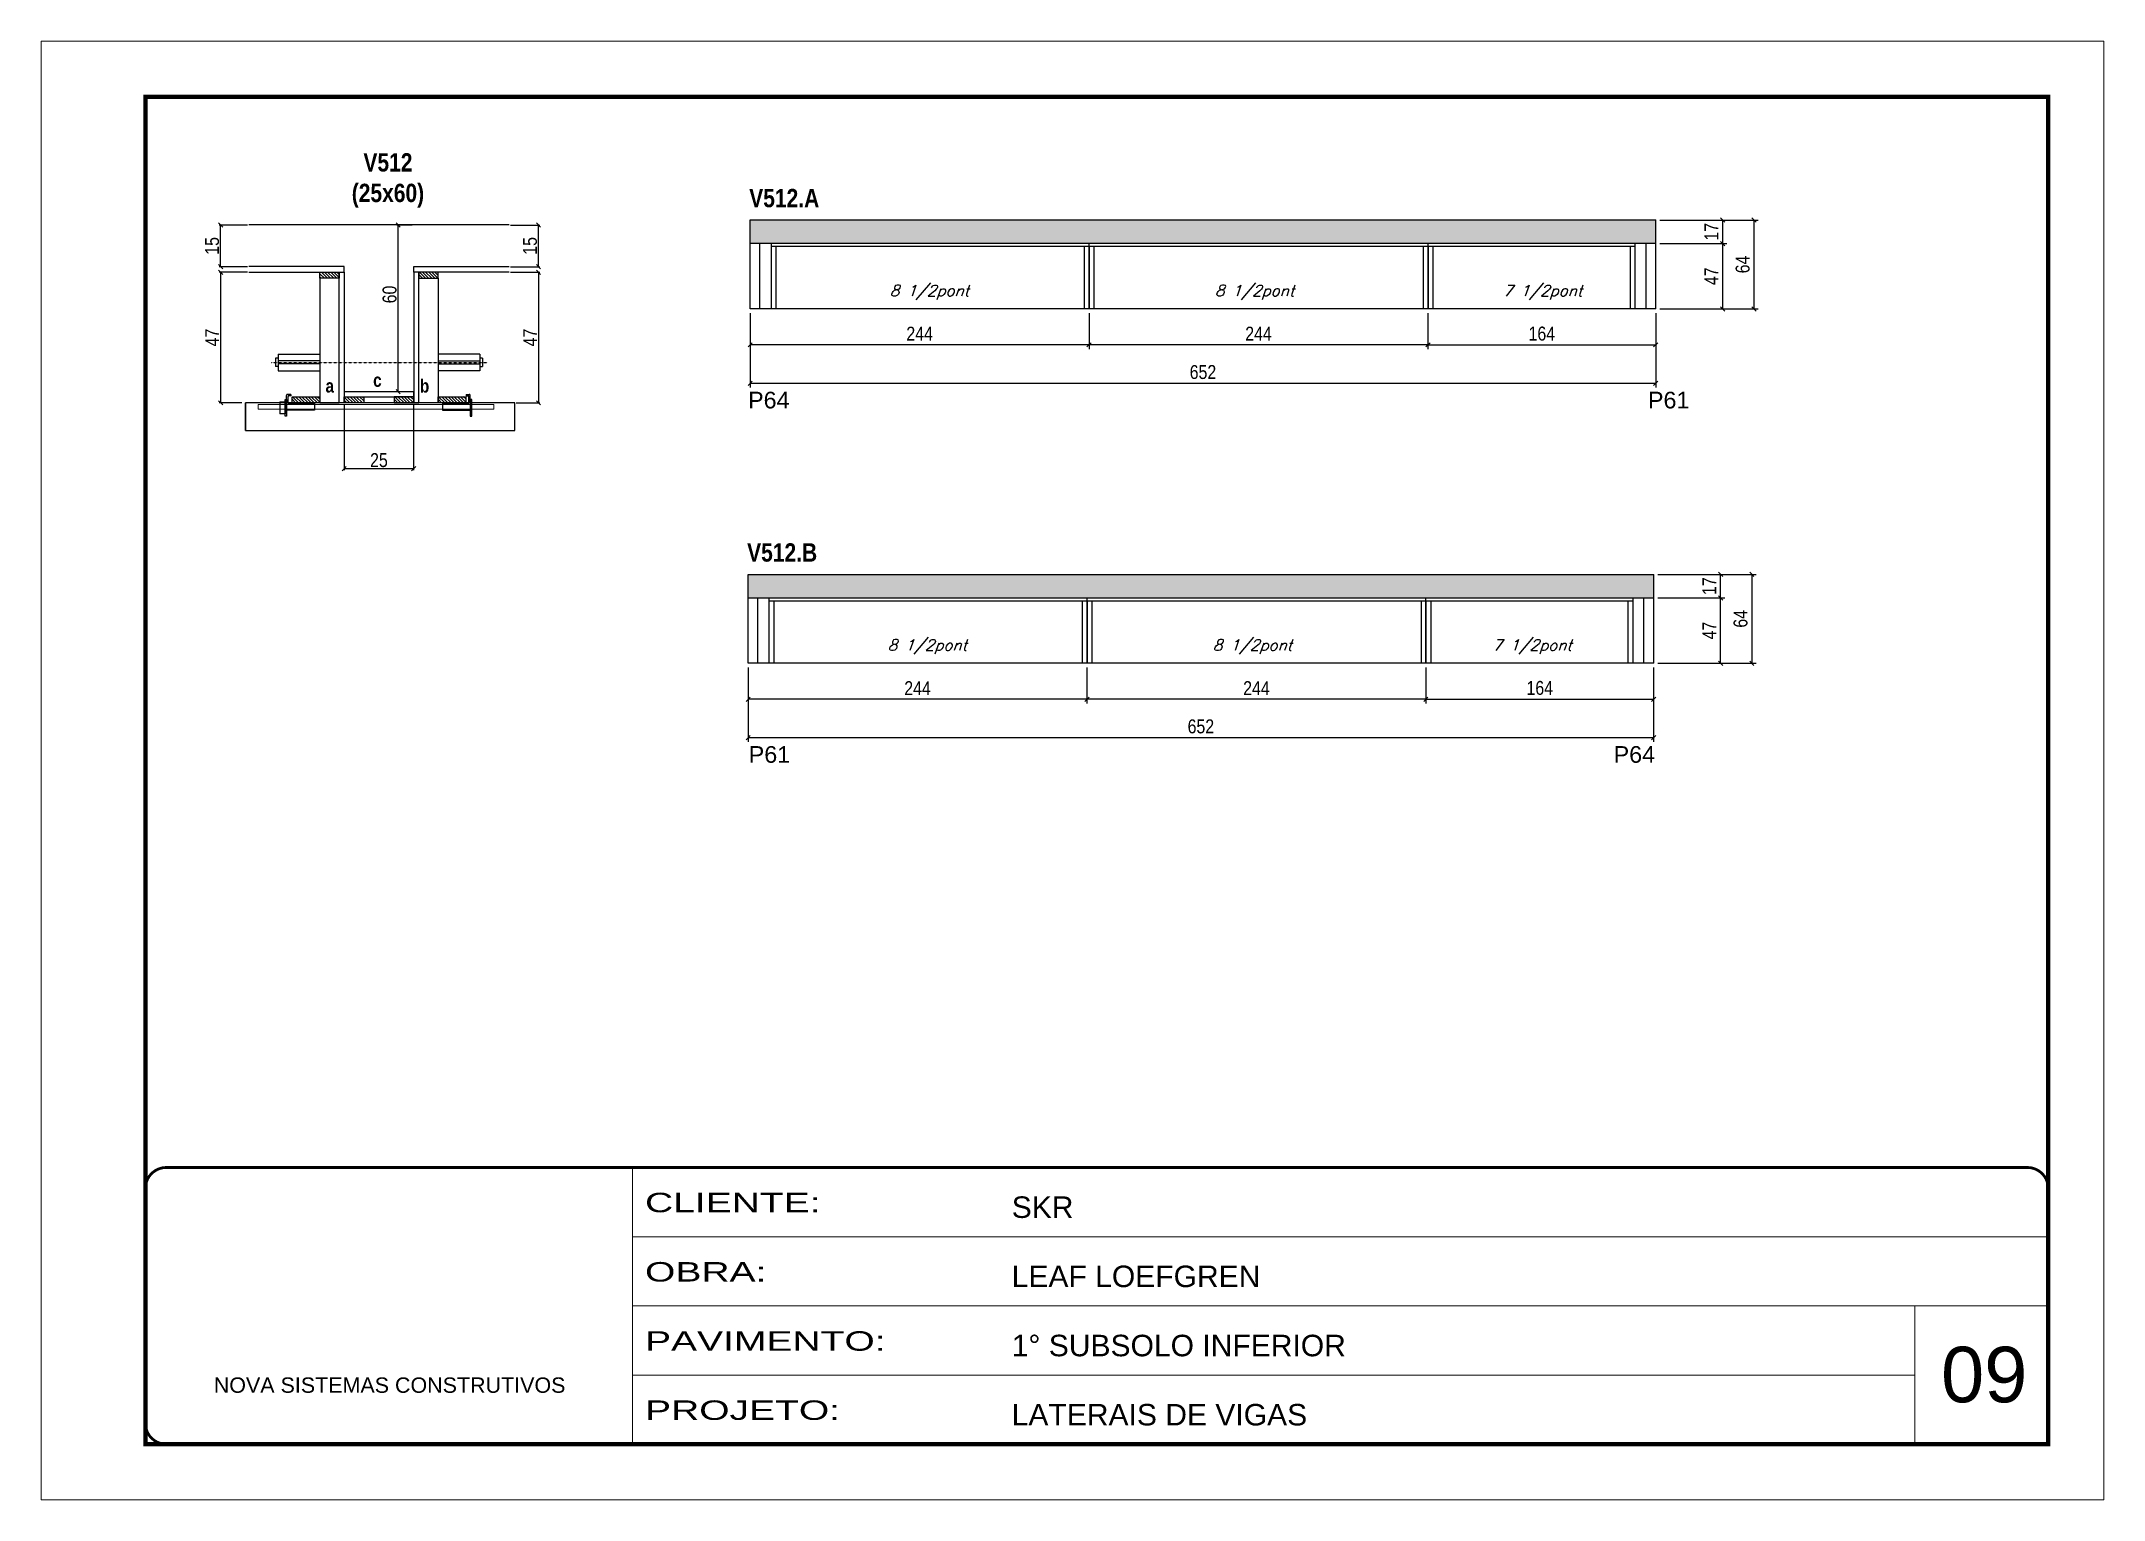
# Model space of a CAD drawing. Extents: x 3309 to 9590, y -2522 to 14608.
# Drawn here: x 3309 to 4794, y 11261 to 12311 of the extents above; entities that cross this region are included whole.
import ezdxf

# ---------------------------------------------------------------- set-up
doc = ezdxf.new("R2010")
doc.units = 0
for name, pattern in [('CONTINUO', [0]), ('DASHED', [0.75, 0.5, -0.25]), ('HIDDEN', [0.375, 0.25, -0.125])]:
    doc.linetypes.add(name, pattern=pattern)
for name, color, linetype in [('5', 5, 'Continuous'), ('barrote', 251, 'Continuous'), ('COTA', 241, 'Continuous'), ('detalhes', 4, 'Continuous'), ('NOMENCLATURA', 7, 'Continuous'), ('Painéis', 200, 'Continuous'), ('presilha', 1, 'Continuous'), ('SARR_2.2x10', 60, 'Continuous'), ('SARR_2.2x7', 40, 'Continuous'), ('SARR_3.5x7', 81, 'Continuous'), ('TENSOR', 3, 'Continuous'), ('texto', 7, 'Continuous')]:
    doc.layers.add(name, color=color, linetype=linetype)
for name, color, linetype, lineweight in [('CARIMBO', 255, 'Continuous', 9), ('CONCRETO', 251, 'Continuous', 25), ('Folhas', 255, 'Continuous', 9), ('SARRAFO DE PRESSAO', 251, 'DASHED', 9), ('SCO-___-LAJ', 2, 'Continuous', 0)]:
    doc.layers.add(name, color=color, linetype=linetype, lineweight=lineweight)
doc.styles.add('ARIAL', font='arial.ttf')
doc.styles.add('COTA TECNICA', font='techl___.ttf', dxfattribs={"height": 10})
doc.styles.add('COTA TECNICA 2X', font='techl___.ttf', dxfattribs={"height": 10})
doc.styles.add('Romans', font='romans.shx')
doc.styles.get("Standard").update_dxf_attribs({"font": 'arial.ttf'})
doc.styles.add('TECNICA', font='techb___.ttf', dxfattribs={"height": 10})
doc.styles.add('Tecnologia', font='')
doc.styles.get('Tecnologia').set_extended_font_data('Forgotten Futurist')
doc.dimstyles.new('PAINEL', dxfattribs={"dimtxt": 10, "dimasz": 3, "dimexe": 3, "dimexo": 3, "dimgap": 3, "dimtad": 1, "dimdec": 1, "dimzin": 12, "dimdsep": 46, "dimtxsty": 'COTA TECNICA', "dimblk1": 'OBLIQUE', "dimblk2": 'OBLIQUE', "dimsah": 1, "dimcen": 0.9, "dimclrd": 4, "dimclre": 4, "dimclrt": 240, "dimadec": 1, "dimazin": 3, "dimtfac": 1, "dimtdec": 1, "dimtmove": 0, "dimatfit": 3, "dimfxl": 1, "dimtolj": 1, "dimtzin": 12, "dimarcsym": 0})
doc.dimstyles.new('SECAO', dxfattribs={"dimscale": 0.333333, "dimtxt": 5, "dimasz": 9, "dimexe": 3, "dimexo": 3, "dimgap": 3, "dimtad": 1, "dimdec": 1, "dimlfac": 0.5, "dimzin": 12, "dimdsep": 46, "dimtxsty": 'COTA TECNICA 2X', "dimblk1": 'OBLIQUE', "dimblk2": 'OBLIQUE', "dimsah": 1, "dimcen": 0.9, "dimclrd": 4, "dimclre": 4, "dimclrt": 240, "dimadec": 1, "dimazin": 3, "dimtfac": 1, "dimtdec": 1, "dimtmove": 0, "dimatfit": 3, "dimfxl": 1, "dimtolj": 1, "dimtzin": 12, "dimarcsym": 0})

msp = doc.modelspace()

# ---------------------------------------------------------------- texts
at = {"layer": '5', "linetype": 'Continuous'}
for s, rotation, p in [('P64', 359.99996, (3818.3, 12046.39, 0)), ('P61', 359.99996, (4466.2, 12046.39, 0)), ('P61', 0.00004, (3818.77, 11791.25)), ('P64', 0.00004, (4441.5, 11791.25))]:
    msp.add_text(s, height=12, rotation=rotation, dxfattribs=at).set_placement(p)
at = {"layer": 'CARIMBO', "style": 'ARIAL'}
msp.add_text('09', height=40, dxfattribs=at).set_placement((4677.23, 11330.85))
at = {"layer": 'detalhes', "style": 'TECNICA'}
for s, p in [('a', (3514.04, 12057.81)), ('c', (3548.33, 12061.92)), ('b', (3582.01, 12057.79))]:
    msp.add_text(s, height=9.6, dxfattribs=at).set_placement(p)
at = {"layer": 'NOMENCLATURA', "style": 'TECNICA'}
for s, p in [('V512.A', (3819.11, 12191.21, 0)), ('V512.B', (3817.6, 11936.08))]:
    msp.add_text(s, height=13.2, dxfattribs=at).set_placement(p)
at = {"layer": 'NOMENCLATURA', "insert": (3558.99, 12230.14), "char_height": 13.2, "attachment_point": 2, "style": 'TECNICA'}
msp.add_mtext_dynamic_manual_height_columns('V512\\P(25x60)', width=300.2766, gutter_width=1, heights=[-38.44], dxfattribs=at)
at = {"layer": 'texto', "color": 2, "char_height": 8, "attachment_point": 5, "style": 'Romans'}
for s, insert in [('{\\Q19;\\C256;8 1/2pont}', (3948.84, 12129.87, 0)), ('{\\Q19;\\C256;8 1/2pont}', (4182.94, 12129.87, 0)), ('{\\Q19;\\C256;7 1/2pont}', (4390.32, 12129.87, 0)), ('{\\Q19;\\C256;8 1/2pont}', (3947.33, 11874.73)), ('{\\Q19;\\C256;8 1/2pont}', (4181.43, 11874.73)), ('{\\Q19;\\C256;7 1/2pont}', (4382.81, 11874.73))]:
    msp.add_mtext(s, dxfattribs=dict(at, insert=insert))

# ---------------------------------------------------------------- blocks, each defined once
blk = doc.blocks.new('9999999999')
at = {"color": 30, "linetype": 'CONTINUO'}
for p, q in [((98564.6, 34230.2), (98564.6, 34429.4)), ((98564.6, 34379.6), (99584, 34379.6)), ((98564.6, 34329.8), (99488, 34329.8)), ((99584, 34329.8), (99488, 34329.8)), ((99488, 34329.8), (99488, 34230.2)), ((98564.6, 34280), (99488, 34280))]:
    blk.add_line(p, q, dxfattribs=at)
at = {"color": 30, "linetype": 'CONTINUO', "const_width": 2}
blk.add_lwpolyline([(99584, 34230.2), (99584, 34414.4, 0.414214), (99569, 34429.4), (98229, 34429.4, 0.414214), (98214, 34414.4), (98214, 34245.2, 0.414214), (98229, 34230.2), (99584, 34230.2)], format="xyb", dxfattribs=at)
at = {"layer": 'Folhas'}
blk.add_lwpolyline([(98139, 34190.2), (99624, 34190.2), (99624, 35240.2), (98139, 35240.2)], close=True, dxfattribs=at)
at = {"layer": 'Folhas', "color": 30, "const_width": 3}
blk.add_lwpolyline([(98214, 34230.2), (99584, 34230.2), (99584, 35200.2), (98214, 35200.2)], close=True, dxfattribs=at)
at = {"color": 7, "linetype": 'Continuous', "ltscale": 5, "style": 'ARIAL'}
for s, height, p in [('SKR', 15.48, (98837.7, 34393.1)), ('LEAF LOEFGREN', 15.483, (98837.7, 34343.3)), ('1° SUBSOLO INFERIOR', 15.483, (98837.7, 34293.5)), ('NOVA SISTEMAS CONSTRUTIVOS', 11.059, (98263.2, 34267.2)), ('LATERAIS DE VIGAS', 15.483, (98837.7, 34243.7))]:
    blk.add_text(s, height=height, dxfattribs=at).set_placement(p)
at = {"layer": 'Folhas', "color": 7, "style": 'Tecnologia', "width": 1.5}
for s, p in [('CLIENTE:', (98573.7, 34397.2)), ('OBRA:', (98573.7, 34347.3)), ('PAVIMENTO:', (98573.7, 34297.5)), ('PROJETO:', (98573.7, 34247.7))]:
    blk.add_text(s, height=14, dxfattribs=at).set_placement(p)
blk = doc.blocks.new('_Oblique')
at = {"color": 0, "linetype": 'ByBlock', "lineweight": -2}
blk.add_line((-0.5, -0.5), (0.5, 0.5), dxfattribs=at)
blk = doc.blocks.new('*D73')
at = {"layer": 'COTA', "color": 4, "lineweight": -2, "transparency": 16777216}
for p, q in [((3527.5, 12049.4), (3527.5, 12002)), ((3577.5, 12049.4), (3577.5, 12002)), ((3577.5, 12003), (3527.5, 12003))]:
    blk.add_line(p, q, dxfattribs=at)
at = {"layer": 'Defpoints', "color": 0, "transparency": 16777216}
for p in [(3527.5, 12050.4), (3577.5, 12050.4), (3527.5, 12003)]:
    blk.add_point(p, dxfattribs=at)
at = {"layer": 'COTA', "color": 4, "lineweight": -2, "transparency": 16777216, "xscale": 3, "yscale": 3, "zscale": 3, "rotation": 180}
blk.add_blockref('_Oblique', (3527.5, 12003), dxfattribs=at)
at = {"layer": 'COTA', "color": 4, "lineweight": -2, "transparency": 16777216, "xscale": 3, "yscale": 3, "zscale": 3}
blk.add_blockref('_Oblique', (3577.5, 12003), dxfattribs=at)
at = {"layer": 'COTA', "color": 240, "transparency": 16777216, "insert": (3552.5, 12009.1), "char_height": 10, "attachment_point": 5, "style": 'COTA TECNICA 2X'}
blk.add_mtext('\\A1;25', dxfattribs=at)
blk = doc.blocks.new('PRESILHA METÁLICA 1')
at = {"layer": 'presilha'}
for p, q in [((0, 13), (6, 13)), ((0, 13), (0, 0)), ((6, 0), (0, 0)), ((6, 15.5), (7.5, 15.5)), ((6, -2.5), (6, 15.5)), ((6, 13), (6, 0)), ((7.5, 10.6), (7.5, 19.9)), ((7.5, 15.5), (7.5, -2.5)), ((37.5, 4.1), (7.5, 4.1)), ((12, 21), (8.6, 21)), ((9, 11.6), (9, 18.9)), ((12, 19.5), (9.6, 19.5)), ((37.5, 11), (9.6, 11)), ((12, 21), (12, 19.5)), ((37.5, 11), (37.5, 4.1)), ((7.5, -2.5), (6, -2.5))]:
    blk.add_line(p, q, dxfattribs=at)
for centre, radius, start, end in [((8.6, 19.9), 1.14, 90, 180), ((9.6, 18.9), 0.57, 90, 180), ((9.6, 11.6), 0.57, 180, 270)]:
    blk.add_arc(centre, radius, start, end, dxfattribs=at)
blk = doc.blocks.new('PRESILHA METÁLICA 2')
at = {"layer": 'presilha'}
for p, q in [((-5.2, 23.5), (-5.2, 22)), ((-5.2, 23.5), (-1.9, 23.5)), ((-0.8, 14.6), (-0.8, 22.4)), ((-30.8, 13.5), (-30.8, 6.6)), ((-30.8, 13.5), (-2.8, 13.5)), ((-30.8, 6.6), (-0.8, 6.6)), ((-5.2, 22), (-2.8, 22)), ((-2.2, 14.1), (-2.2, 21.4)), ((0.8, 18), (-0.8, 18)), ((-0.8, 18), (-0.8, 0)), ((-0.8, 0), (0.8, 0)), ((0.8, 0), (0.8, 18))]:
    blk.add_line(p, q, dxfattribs=at)
for centre, radius, start, end in [((-1.9, 22.4), 1.14, 0, 90), ((-2.8, 21.4), 0.57, 0, 90), ((-2.8, 14.1), 0.57, 270, 0)]:
    blk.add_arc(centre, radius, start, end, dxfattribs=at)
blk = doc.blocks.new('*D74')
at = {"layer": 'COTA', "color": 4, "lineweight": -2, "transparency": 16777216}
for p, q in [((3457.8, 12144.4), (3437.5, 12144.4)), ((3438.5, 12144.4), (3438.5, 12050.4)), ((3453.7, 12050.4), (3437.5, 12050.4))]:
    blk.add_line(p, q, dxfattribs=at)
at = {"layer": 'Defpoints', "color": 0, "transparency": 16777216}
for p in [(3458.8, 12144.4), (3438.5, 12050.4), (3454.7, 12050.4)]:
    blk.add_point(p, dxfattribs=at)
at = {"layer": 'COTA', "color": 4, "lineweight": -2, "transparency": 16777216, "xscale": 3, "yscale": 3, "zscale": 3}
for p, rotation in [((3438.5, 12144.4), 90), ((3438.5, 12050.4), 270)]:
    blk.add_blockref('_Oblique', p, dxfattribs=dict(at, rotation=rotation))
at = {"layer": 'COTA', "color": 240, "transparency": 16777216, "insert": (3432.4, 12097.4), "char_height": 10, "attachment_point": 5, "rotation": 90, "style": 'COTA TECNICA 2X'}
blk.add_mtext('\\A1;47', dxfattribs=at)
blk = doc.blocks.new('*D75')
at = {"layer": 'COTA', "color": 4, "lineweight": -2, "transparency": 16777216}
for p, q in [((3647.2, 12144.4), (3668.4, 12144.4)), ((3667.4, 12144.4), (3667.4, 12050.4)), ((3651.3, 12050.4), (3668.4, 12050.4))]:
    blk.add_line(p, q, dxfattribs=at)
at = {"layer": 'Defpoints', "color": 0, "transparency": 16777216}
for p in [(3646.2, 12144.4), (3650.3, 12050.4), (3667.4, 12050.4)]:
    blk.add_point(p, dxfattribs=at)
at = {"layer": 'COTA', "color": 4, "lineweight": -2, "transparency": 16777216, "xscale": 3, "yscale": 3, "zscale": 3}
for p, rotation in [((3667.4, 12144.4), 90), ((3667.4, 12050.4), 270)]:
    blk.add_blockref('_Oblique', p, dxfattribs=dict(at, rotation=rotation))
at = {"layer": 'COTA', "color": 240, "transparency": 16777216, "insert": (3661.4, 12097.4), "char_height": 10, "attachment_point": 5, "rotation": 90, "style": 'COTA TECNICA 2X'}
blk.add_mtext('\\A1;47', dxfattribs=at)
blk = doc.blocks.new('*D76')
at = {"layer": 'COTA', "color": 4, "lineweight": -2, "transparency": 16777216}
for p, q in [((3576.5, 12178.4), (3565.3, 12178.4)), ((3566.3, 12058.4), (3566.3, 12178.4)), ((3576.5, 12058.4), (3565.3, 12058.4))]:
    blk.add_line(p, q, dxfattribs=at)
at = {"layer": 'Defpoints', "color": 0, "transparency": 16777216}
for p in [(3566.3, 12178.4), (3577.5, 12178.4), (3577.5, 12058.4)]:
    blk.add_point(p, dxfattribs=at)
at = {"layer": 'COTA', "color": 4, "lineweight": -2, "transparency": 16777216, "xscale": 3, "yscale": 3, "zscale": 3}
for p, rotation in [((3566.3, 12178.4), 90), ((3566.3, 12058.4), 270)]:
    blk.add_blockref('_Oblique', p, dxfattribs=dict(at, rotation=rotation))
at = {"layer": 'COTA', "color": 240, "transparency": 16777216, "insert": (3560.2, 12128.4), "char_height": 10, "attachment_point": 5, "rotation": 90, "style": 'COTA TECNICA 2X'}
blk.add_mtext('\\A1;60', dxfattribs=at)
blk = doc.blocks.new('*D77')
at = {"layer": 'COTA', "color": 4, "lineweight": -2, "transparency": 16777216}
for p, q in [((3647.2, 12178.4), (3668.4, 12178.4)), ((3667.4, 12148.4), (3667.4, 12178.4)), ((3647.2, 12148.4), (3668.4, 12148.4))]:
    blk.add_line(p, q, dxfattribs=at)
at = {"layer": 'Defpoints', "color": 0, "transparency": 16777216}
for p in [(3646.2, 12178.4), (3667.4, 12178.4), (3646.2, 12148.4)]:
    blk.add_point(p, dxfattribs=at)
at = {"layer": 'COTA', "color": 4, "lineweight": -2, "transparency": 16777216, "xscale": 3, "yscale": 3, "zscale": 3}
for p, rotation in [((3667.4, 12178.4), 90), ((3667.4, 12148.4), 270)]:
    blk.add_blockref('_Oblique', p, dxfattribs=dict(at, rotation=rotation))
at = {"layer": 'COTA', "color": 240, "transparency": 16777216, "insert": (3661.3, 12163.4), "char_height": 10, "attachment_point": 5, "rotation": 90, "style": 'COTA TECNICA 2X'}
blk.add_mtext('\\A1;15', dxfattribs=at)
blk = doc.blocks.new('*D86')
at = {"layer": 'COTA', "color": 4, "lineweight": -2, "transparency": 16777216}
for p, q in [((3457.8, 12178.4), (3437.5, 12178.4)), ((3438.5, 12148.4), (3438.5, 12178.4)), ((3457.8, 12148.4), (3437.5, 12148.4))]:
    blk.add_line(p, q, dxfattribs=at)
at = {"layer": 'Defpoints', "color": 0, "transparency": 16777216}
for p in [(3438.5, 12178.4), (3458.8, 12178.4), (3458.8, 12148.4)]:
    blk.add_point(p, dxfattribs=at)
at = {"layer": 'COTA', "color": 4, "lineweight": -2, "transparency": 16777216, "xscale": 3, "yscale": 3, "zscale": 3}
for p, rotation in [((3438.5, 12178.4), 90), ((3438.5, 12148.4), 270)]:
    blk.add_blockref('_Oblique', p, dxfattribs=dict(at, rotation=rotation))
at = {"layer": 'COTA', "color": 240, "transparency": 16777216, "insert": (3432.4, 12163.4), "char_height": 10, "attachment_point": 5, "rotation": 90, "style": 'COTA TECNICA 2X'}
blk.add_mtext('\\A1;15', dxfattribs=at)
blk = doc.blocks.new('*D70')
at = {"layer": 'COTA', "color": 4, "linetype": 'ByBlock', "lineweight": -2, "transparency": 16777216}
for p, q in [((4062.3, 11859.9), (4062.3, 11834)), ((4306.3, 11859.9), (4306.3, 11834)), ((4306.3, 11837), (4062.3, 11837))]:
    blk.add_line(p, q, dxfattribs=at)
at = {"layer": 'Defpoints', "color": 0, "linetype": 'ByBlock', "transparency": 16777216}
for p in [(4062.3, 11862.9), (4306.3, 11862.9), (4062.3, 11837)]:
    blk.add_point(p, dxfattribs=at)
at = {"layer": 'COTA', "color": 4, "linetype": 'ByBlock', "lineweight": -2, "transparency": 16777216, "xscale": 3, "yscale": 3, "zscale": 3, "rotation": 180}
blk.add_blockref('_Oblique', (4062.3, 11837), dxfattribs=at)
at = {"layer": 'COTA', "color": 4, "linetype": 'ByBlock', "lineweight": -2, "transparency": 16777216, "xscale": 3, "yscale": 3, "zscale": 3}
blk.add_blockref('_Oblique', (4306.3, 11837), dxfattribs=at)
at = {"layer": 'COTA', "color": 240, "linetype": 'ByBlock', "transparency": 16777216, "insert": (4184.3, 11845), "char_height": 10, "attachment_point": 5, "style": 'COTA TECNICA'}
blk.add_mtext('\\A1;244', dxfattribs=at)
blk = doc.blocks.new('*D71')
at = {"layer": 'COTA', "color": 4, "linetype": 'ByBlock', "lineweight": -2, "transparency": 16777216}
for p, q in [((3818.3, 11859.9), (3818.3, 11834)), ((4062.3, 11859.9), (4062.3, 11834)), ((4062.3, 11837), (3818.3, 11837))]:
    blk.add_line(p, q, dxfattribs=at)
at = {"layer": 'Defpoints', "color": 0, "linetype": 'ByBlock', "transparency": 16777216}
for p in [(3818.3, 11862.9), (4062.3, 11862.9), (3818.3, 11837)]:
    blk.add_point(p, dxfattribs=at)
at = {"layer": 'COTA', "color": 4, "linetype": 'ByBlock', "lineweight": -2, "transparency": 16777216, "xscale": 3, "yscale": 3, "zscale": 3, "rotation": 180}
blk.add_blockref('_Oblique', (3818.3, 11837), dxfattribs=at)
at = {"layer": 'COTA', "color": 4, "linetype": 'ByBlock', "lineweight": -2, "transparency": 16777216, "xscale": 3, "yscale": 3, "zscale": 3}
blk.add_blockref('_Oblique', (4062.3, 11837), dxfattribs=at)
at = {"layer": 'COTA', "color": 240, "linetype": 'ByBlock', "transparency": 16777216, "insert": (3940.3, 11845), "char_height": 10, "attachment_point": 5, "style": 'COTA TECNICA'}
blk.add_mtext('\\A1;244', dxfattribs=at)
blk = doc.blocks.new('*D82')
at = {"layer": 'COTA', "color": 4, "linetype": 'ByBlock', "lineweight": -2, "transparency": 16777216}
for p, q in [((3818.3, 11859.9), (3818.3, 11806.3)), ((4470.3, 11859.9), (4470.3, 11806.3)), ((4470.3, 11809.3), (3818.3, 11809.3))]:
    blk.add_line(p, q, dxfattribs=at)
at = {"layer": 'Defpoints', "color": 0, "linetype": 'ByBlock', "transparency": 16777216}
for p in [(3818.3, 11862.9), (4470.3, 11862.9), (3818.3, 11809.3)]:
    blk.add_point(p, dxfattribs=at)
at = {"layer": 'COTA', "color": 4, "linetype": 'ByBlock', "lineweight": -2, "transparency": 16777216, "xscale": 3, "yscale": 3, "zscale": 3, "rotation": 180}
blk.add_blockref('_Oblique', (3818.3, 11809.3), dxfattribs=at)
at = {"layer": 'COTA', "color": 4, "linetype": 'ByBlock', "lineweight": -2, "transparency": 16777216, "xscale": 3, "yscale": 3, "zscale": 3}
blk.add_blockref('_Oblique', (4470.3, 11809.3), dxfattribs=at)
at = {"layer": 'COTA', "color": 240, "linetype": 'ByBlock', "transparency": 16777216, "insert": (4144.3, 11817.4), "char_height": 10, "attachment_point": 5, "style": 'COTA TECNICA'}
blk.add_mtext('\\A1;652', dxfattribs=at)
blk = doc.blocks.new('*D83')
at = {"layer": 'COTA', "color": 4, "lineweight": -2, "transparency": 16777216}
for p, q in [((4473.3, 11909.9), (4521.5, 11909.9)), ((4518.5, 11862.9), (4518.5, 11909.9)), ((4473.3, 11862.9), (4521.5, 11862.9))]:
    blk.add_line(p, q, dxfattribs=at)
at = {"layer": 'Defpoints', "color": 0, "transparency": 16777216}
for p in [(4470.3, 11909.9), (4518.5, 11909.9), (4470.3, 11862.9)]:
    blk.add_point(p, dxfattribs=at)
at = {"layer": 'COTA', "color": 4, "lineweight": -2, "transparency": 16777216, "xscale": 3, "yscale": 3, "zscale": 3}
for p, rotation in [((4518.5, 11909.9), 90), ((4518.5, 11862.9), 270)]:
    blk.add_blockref('_Oblique', p, dxfattribs=dict(at, rotation=rotation))
at = {"layer": 'COTA', "color": 240, "transparency": 16777216, "insert": (4510.4, 11886.4), "char_height": 10, "attachment_point": 5, "rotation": 90, "style": 'COTA TECNICA'}
blk.add_mtext('\\A1;47', dxfattribs=at)
blk = doc.blocks.new('*D84')
at = {"layer": 'COTA', "color": 4, "lineweight": -2, "transparency": 16777216}
for p, q in [((4306.3, 11859.9), (4306.3, 11834)), ((4470.3, 11859.9), (4470.3, 11834)), ((4306.3, 11837), (4470.3, 11837))]:
    blk.add_line(p, q, dxfattribs=at)
at = {"layer": 'Defpoints', "color": 0, "transparency": 16777216}
for p in [(4306.3, 11862.9, 0), (4470.3, 11862.9, 0), (4470.3, 11837)]:
    blk.add_point(p, dxfattribs=at)
at = {"layer": 'COTA', "color": 4, "lineweight": -2, "transparency": 16777216, "xscale": 3, "yscale": 3, "zscale": 3, "rotation": 180}
blk.add_blockref('_Oblique', (4306.3, 11837), dxfattribs=at)
at = {"layer": 'COTA', "color": 4, "lineweight": -2, "transparency": 16777216, "xscale": 3, "yscale": 3, "zscale": 3}
blk.add_blockref('_Oblique', (4470.3, 11837), dxfattribs=at)
at = {"layer": 'COTA', "color": 240, "transparency": 16777216, "insert": (4388.3, 11845.1), "char_height": 10, "attachment_point": 5, "style": 'COTA TECNICA'}
blk.add_mtext('\\A1;164', dxfattribs=at)
blk = doc.blocks.new('*D85')
at = {"layer": 'COTA', "color": 4, "lineweight": -2, "transparency": 16777216}
for p, q in [((4473.3, 11926.9), (4521.5, 11926.9)), ((4518.5, 11909.9), (4518.5, 11926.9)), ((4473.3, 11909.9), (4521.5, 11909.9))]:
    blk.add_line(p, q, dxfattribs=at)
at = {"layer": 'Defpoints', "color": 0, "transparency": 16777216}
for p in [(4470.3, 11926.9, 0), (4518.5, 11926.9), (4470.3, 11909.9, 0)]:
    blk.add_point(p, dxfattribs=at)
at = {"layer": 'COTA', "color": 4, "lineweight": -2, "transparency": 16777216, "xscale": 3, "yscale": 3, "zscale": 3}
for p, rotation in [((4518.5, 11926.9), 90), ((4518.5, 11909.9), 270)]:
    blk.add_blockref('_Oblique', p, dxfattribs=dict(at, rotation=rotation))
at = {"layer": 'COTA', "color": 240, "transparency": 16777216, "insert": (4510.4, 11918.4), "char_height": 10, "attachment_point": 5, "rotation": 90, "style": 'COTA TECNICA'}
blk.add_mtext('\\A1;17', dxfattribs=at)
blk = doc.blocks.new('*D72')
at = {"layer": 'COTA', "color": 4, "lineweight": -2, "transparency": 16777216}
for p, q in [((4473.3, 11926.9), (4544, 11926.9)), ((4541, 11926.9), (4541, 11862.9)), ((4473.3, 11862.9), (4544, 11862.9))]:
    blk.add_line(p, q, dxfattribs=at)
at = {"layer": 'Defpoints', "color": 0, "transparency": 16777216}
for p in [(4470.3, 11926.9, 0), (4470.3, 11862.9, 0), (4541, 11862.9)]:
    blk.add_point(p, dxfattribs=at)
at = {"layer": 'COTA', "color": 4, "lineweight": -2, "transparency": 16777216, "xscale": 3, "yscale": 3, "zscale": 3}
for p, rotation in [((4541, 11926.9), 90), ((4541, 11862.9), 270)]:
    blk.add_blockref('_Oblique', p, dxfattribs=dict(at, rotation=rotation))
at = {"layer": 'COTA', "color": 240, "transparency": 16777216, "insert": (4532.9, 11894.9), "char_height": 10, "attachment_point": 5, "rotation": 90, "style": 'COTA TECNICA'}
blk.add_mtext('\\A1;64', dxfattribs=at)
blk = doc.blocks.new('*D67')
at = {"layer": 'COTA', "color": 4, "linetype": 'ByBlock', "lineweight": -2, "transparency": 16777216}
for p, q in [((4063.8, 12115), (4063.8, 12089.1)), ((4307.8, 12115), (4307.8, 12089.1)), ((4307.8, 12092.1), (4063.8, 12092.1))]:
    blk.add_line(p, q, dxfattribs=at)
at = {"layer": 'Defpoints', "color": 0, "linetype": 'ByBlock', "transparency": 16777216}
for p in [(4063.8, 12118), (4307.8, 12118), (4063.8, 12092.1)]:
    blk.add_point(p, dxfattribs=at)
at = {"layer": 'COTA', "color": 4, "linetype": 'ByBlock', "lineweight": -2, "transparency": 16777216, "xscale": 3, "yscale": 3, "zscale": 3, "rotation": 180}
blk.add_blockref('_Oblique', (4063.8, 12092.1), dxfattribs=at)
at = {"layer": 'COTA', "color": 4, "linetype": 'ByBlock', "lineweight": -2, "transparency": 16777216, "xscale": 3, "yscale": 3, "zscale": 3}
blk.add_blockref('_Oblique', (4307.8, 12092.1), dxfattribs=at)
at = {"layer": 'COTA', "color": 240, "linetype": 'ByBlock', "transparency": 16777216, "insert": (4185.8, 12100.2), "char_height": 10, "attachment_point": 5, "style": 'COTA TECNICA'}
blk.add_mtext('\\A1;244', dxfattribs=at)
blk = doc.blocks.new('*D68')
at = {"layer": 'COTA', "color": 4, "linetype": 'ByBlock', "lineweight": -2, "transparency": 16777216}
for p, q in [((3819.8, 12115), (3819.8, 12089.1)), ((4063.8, 12115), (4063.8, 12089.1)), ((4063.8, 12092.1), (3819.8, 12092.1))]:
    blk.add_line(p, q, dxfattribs=at)
at = {"layer": 'Defpoints', "color": 0, "linetype": 'ByBlock', "transparency": 16777216}
for p in [(3819.8, 12118), (4063.8, 12118), (3819.8, 12092.1)]:
    blk.add_point(p, dxfattribs=at)
at = {"layer": 'COTA', "color": 4, "linetype": 'ByBlock', "lineweight": -2, "transparency": 16777216, "xscale": 3, "yscale": 3, "zscale": 3, "rotation": 180}
blk.add_blockref('_Oblique', (3819.8, 12092.1), dxfattribs=at)
at = {"layer": 'COTA', "color": 4, "linetype": 'ByBlock', "lineweight": -2, "transparency": 16777216, "xscale": 3, "yscale": 3, "zscale": 3}
blk.add_blockref('_Oblique', (4063.8, 12092.1), dxfattribs=at)
at = {"layer": 'COTA', "color": 240, "linetype": 'ByBlock', "transparency": 16777216, "insert": (3941.8, 12100.2), "char_height": 10, "attachment_point": 5, "style": 'COTA TECNICA'}
blk.add_mtext('\\A1;244', dxfattribs=at)
blk = doc.blocks.new('*D78')
at = {"layer": 'COTA', "color": 4, "linetype": 'ByBlock', "lineweight": -2, "transparency": 16777216}
for p, q in [((3819.8, 12115), (3819.8, 12061.4)), ((4471.8, 12115), (4471.8, 12061.4)), ((4471.8, 12064.4), (3819.8, 12064.4))]:
    blk.add_line(p, q, dxfattribs=at)
at = {"layer": 'Defpoints', "color": 0, "linetype": 'ByBlock', "transparency": 16777216}
for p in [(3819.8, 12118), (4471.8, 12118), (3819.8, 12064.4)]:
    blk.add_point(p, dxfattribs=at)
at = {"layer": 'COTA', "color": 4, "linetype": 'ByBlock', "lineweight": -2, "transparency": 16777216, "xscale": 3, "yscale": 3, "zscale": 3, "rotation": 180}
blk.add_blockref('_Oblique', (3819.8, 12064.4), dxfattribs=at)
at = {"layer": 'COTA', "color": 4, "linetype": 'ByBlock', "lineweight": -2, "transparency": 16777216, "xscale": 3, "yscale": 3, "zscale": 3}
blk.add_blockref('_Oblique', (4471.8, 12064.4), dxfattribs=at)
at = {"layer": 'COTA', "color": 240, "linetype": 'ByBlock', "transparency": 16777216, "insert": (4145.8, 12072.5), "char_height": 10, "attachment_point": 5, "style": 'COTA TECNICA'}
blk.add_mtext('\\A1;652', dxfattribs=at)
blk = doc.blocks.new('*D79')
at = {"layer": 'COTA', "color": 4, "lineweight": -2, "transparency": 16777216}
for p, q in [((4474.8, 12165), (4523, 12165)), ((4520, 12118), (4520, 12165)), ((4474.8, 12118), (4523, 12118))]:
    blk.add_line(p, q, dxfattribs=at)
at = {"layer": 'Defpoints', "color": 0, "transparency": 16777216}
for p in [(4471.8, 12165), (4520, 12165), (4471.8, 12118)]:
    blk.add_point(p, dxfattribs=at)
at = {"layer": 'COTA', "color": 4, "lineweight": -2, "transparency": 16777216, "xscale": 3, "yscale": 3, "zscale": 3}
for p, rotation in [((4520, 12165), 90), ((4520, 12118), 270)]:
    blk.add_blockref('_Oblique', p, dxfattribs=dict(at, rotation=rotation))
at = {"layer": 'COTA', "color": 240, "transparency": 16777216, "insert": (4511.9, 12141.5), "char_height": 10, "attachment_point": 5, "rotation": 90, "style": 'COTA TECNICA'}
blk.add_mtext('\\A1;47', dxfattribs=at)
blk = doc.blocks.new('*D80')
at = {"layer": 'COTA', "color": 4, "lineweight": -2, "transparency": 16777216}
for p, q in [((4307.8, 12115), (4307.8, 12089.1)), ((4471.8, 12115), (4471.8, 12089.1)), ((4307.8, 12092.1), (4471.8, 12092.1))]:
    blk.add_line(p, q, dxfattribs=at)
at = {"layer": 'Defpoints', "color": 0, "transparency": 16777216}
for p in [(4307.8, 12118, 0), (4471.8, 12118, 0), (4471.8, 12092.1)]:
    blk.add_point(p, dxfattribs=at)
at = {"layer": 'COTA', "color": 4, "lineweight": -2, "transparency": 16777216, "xscale": 3, "yscale": 3, "zscale": 3, "rotation": 180}
blk.add_blockref('_Oblique', (4307.8, 12092.1), dxfattribs=at)
at = {"layer": 'COTA', "color": 4, "lineweight": -2, "transparency": 16777216, "xscale": 3, "yscale": 3, "zscale": 3}
blk.add_blockref('_Oblique', (4471.8, 12092.1), dxfattribs=at)
at = {"layer": 'COTA', "color": 240, "transparency": 16777216, "insert": (4389.8, 12100.2), "char_height": 10, "attachment_point": 5, "style": 'COTA TECNICA'}
blk.add_mtext('\\A1;164', dxfattribs=at)
blk = doc.blocks.new('*D81')
at = {"layer": 'COTA', "color": 4, "lineweight": -2, "transparency": 16777216}
for p, q in [((4474.8, 12182), (4523, 12182)), ((4520, 12165), (4520, 12182)), ((4474.8, 12165), (4523, 12165))]:
    blk.add_line(p, q, dxfattribs=at)
at = {"layer": 'Defpoints', "color": 0, "transparency": 16777216}
for p in [(4471.8, 12182, 0), (4520, 12182), (4471.8, 12165, 0)]:
    blk.add_point(p, dxfattribs=at)
at = {"layer": 'COTA', "color": 4, "lineweight": -2, "transparency": 16777216, "xscale": 3, "yscale": 3, "zscale": 3}
for p, rotation in [((4520, 12182), 90), ((4520, 12165), 270)]:
    blk.add_blockref('_Oblique', p, dxfattribs=dict(at, rotation=rotation))
at = {"layer": 'COTA', "color": 240, "transparency": 16777216, "insert": (4511.9, 12173.5), "char_height": 10, "attachment_point": 5, "rotation": 90, "style": 'COTA TECNICA'}
blk.add_mtext('\\A1;17', dxfattribs=at)
blk = doc.blocks.new('*D69')
at = {"layer": 'COTA', "color": 4, "lineweight": -2, "transparency": 16777216}
for p, q in [((4474.8, 12182), (4545.5, 12182)), ((4542.5, 12182), (4542.5, 12118)), ((4474.8, 12118), (4545.5, 12118))]:
    blk.add_line(p, q, dxfattribs=at)
at = {"layer": 'Defpoints', "color": 0, "transparency": 16777216}
for p in [(4471.8, 12182, 0), (4471.8, 12118, 0), (4542.5, 12118)]:
    blk.add_point(p, dxfattribs=at)
at = {"layer": 'COTA', "color": 4, "lineweight": -2, "transparency": 16777216, "xscale": 3, "yscale": 3, "zscale": 3}
for p, rotation in [((4542.5, 12182), 90), ((4542.5, 12118), 270)]:
    blk.add_blockref('_Oblique', p, dxfattribs=dict(at, rotation=rotation))
at = {"layer": 'COTA', "color": 240, "transparency": 16777216, "insert": (4534.4, 12150), "char_height": 10, "attachment_point": 5, "rotation": 90, "style": 'COTA TECNICA'}
blk.add_mtext('\\A1;64', dxfattribs=at)

# ---------------------------------------------------------------- dimensions: what is measured, and where the dimension line sits
at = {"layer": 'COTA'}
for base, p1, p2, dimstyle, picture, middle in [((3438.47, 12178.44), (3458.81, 12148.44), (3458.81, 12178.44), 'SECAO', '*D86', (3432.36, 12163.44)), ((3667.43, 12178.44), (3646.21, 12148.44), (3646.21, 12178.44), 'SECAO', '*D77', (3661.32, 12163.44)), ((4519.97, 12182.03), (4471.83, 12165.03, 0), (4471.83, 12182.03, 0), 'PAINEL', '*D81', (4511.9, 12173.53)), ((4542.51, 12118.03), (4471.83, 12182.03, 0), (4471.83, 12118.03, 0), 'PAINEL', '*D69', (4534.41, 12150.03)), ((4519.97, 12165.03, 0), (4471.83, 12118.03, 0), (4471.83, 12165.03, 0), 'PAINEL', '*D79', (4511.9, 12141.53, 0)), ((3438.47, 12050.44, 0), (3458.81, 12144.44), (3454.7, 12050.44, 0), 'SECAO', '*D74', (3432.39, 12097.44, 0)), ((3667.43, 12050.44, 0), (3646.21, 12144.44), (3650.33, 12050.44, 0), 'SECAO', '*D75', (3661.36, 12097.44, 0)), ((4518.46, 11926.89, 0), (4470.32, 11909.89), (4470.32, 11926.89), 'PAINEL', '*D85', (4510.39, 11918.39, 0)), ((4541, 11862.89, 0), (4470.32, 11926.89), (4470.32, 11862.89), 'PAINEL', '*D72', (4532.9, 11894.89, 0)), ((4518.46, 11909.89), (4470.32, 11862.89), (4470.32, 11909.89), 'PAINEL', '*D83', (4510.39, 11886.39))]:
    dim = msp.add_linear_dim(base=base, p1=p1, p2=p2, angle=90, dimstyle=dimstyle, dxfattribs=at)
    dim.commit()
    dim.dimension.update_dxf_attribs({"geometry": picture, "text_midpoint": middle})
for base, p1, p2, angle, picture, middle in [((3566.34, 12178.44), (3577.51, 12058.44), (3577.51, 12178.44), 90, '*D76', (3566.34, 12128.44)), ((3527.51, 12002.97), (3577.51, 12050.44), (3527.51, 12050.44), 180, '*D73', (3552.51, 12002.97))]:
    dim = msp.add_linear_dim(base=base, p1=p1, p2=p2, angle=angle, dimstyle='SECAO', dxfattribs=at)
    dim.commit()
    dim.dimension.update_dxf_attribs({"geometry": picture, "text_midpoint": middle, "dimtype": 160})
at = {"layer": 'COTA', "linetype": 'ByBlock'}
for base, p1, p2, picture, middle in [((3819.83, 12092.11, 0), (4063.83, 12118.03, 0), (3819.83, 12118.03, 0), '*D68', (3941.83, 12100.19, 0)), ((3818.32, 11836.98), (4062.32, 11862.89), (3818.32, 11862.89), '*D71', (3940.32, 11845.05))]:
    dim = msp.add_linear_dim(base=base, p1=p1, p2=p2, angle=180, dimstyle='PAINEL', override={"dimtmove": 1}, dxfattribs=at)
    dim.commit()
    dim.dimension.update_dxf_attribs({"geometry": picture, "text_midpoint": middle})
for base, p1, p2, picture, middle in [((3819.83, 12064.4, 0), (4471.83, 12118.03, 0), (3819.83, 12118.03, 0), '*D78', (4145.83, 12072.51, 0)), ((4063.83, 12092.11, 0), (4307.83, 12118.03, 0), (4063.83, 12118.03, 0), '*D67', (4185.83, 12100.19, 0)), ((3818.32, 11809.27), (4470.32, 11862.89), (3818.32, 11862.89), '*D82', (4144.32, 11817.38)), ((4062.32, 11836.98), (4306.32, 11862.89), (4062.32, 11862.89), '*D70', (4184.32, 11845.05))]:
    dim = msp.add_linear_dim(base=base, p1=p1, p2=p2, angle=180, dimstyle='PAINEL', dxfattribs=at)
    dim.commit()
    dim.dimension.update_dxf_attribs({"geometry": picture, "text_midpoint": middle})
at = {"layer": 'COTA'}
for base, p1, p2, picture, middle in [((4471.83, 12092.11), (4307.83, 12118.03, 0), (4471.83, 12118.03, 0), '*D80', (4389.83, 12100.21)), ((4470.32, 11836.98, 0), (4306.32, 11862.89), (4470.32, 11862.89), '*D84', (4388.32, 11845.08, 0))]:
    dim = msp.add_linear_dim(base=base, p1=p1, p2=p2, dimstyle='PAINEL', dxfattribs=at)
    dim.commit()
    dim.dimension.update_dxf_attribs({"geometry": picture, "text_midpoint": middle})

# ---------------------------------------------------------------- hatches: boundary and pattern name
at = {"layer": 'COTA'}
h = msp.add_hatch(dxfattribs=at)
h.set_pattern_fill('AR-CONC', color=256, scale=0.03)
h.paths.add_polyline_path([(4471.83, 12182.03), (3819.83, 12182.03), (3819.83, 12165.03), (4471.83, 12165.03)])
h = msp.add_hatch(dxfattribs=at)
h.set_pattern_fill('AR-CONC', color=256, scale=0.03)
h.set_pattern_definition([(50, (-3230.423, -1349.1158), (5.4655401, -0.4781726), [0.5715, -6.2865]), (355, (-3230.423, -1349.116), (-1.0573026, 5.7317054), [0.4572, -5.0292175]), (100.451445, (-3229.9676, -1349.1556), (4.4082374, 5.2535326), [0.4857003, -5.3427073]), (46.1842, (-3230.423, -1347.592), (8.1323712, -1.2612698), [0.85725, -9.42975]), (96.63556, (-3229.745, -1347.697), (7.122124, 7.4227837), [0.7285507, -8.0140682]), (351.18415, (-3230.423, -1347.592), (7.122124, 7.4227837), [0.685799, -7.543792]), (21, (-3229.661, -1347.9728), (4.5484317, -3.067956), [0.5715, -6.2865]), (326, (-3229.661, -1347.973), (1.8540609, 5.525639), [0.4572, -5.0292]), (71.451445, (-3229.282, -1348.2284), (6.4024926, 2.457683), [0.4857003, -5.3426981]), (37.5, (-3230.423, -1349.1158), (0.0926581, 2.53665117), [0, -4.96824, 0, -5.1054, 0, -5.04825]), (7.5, (-3230.423, -1349.1158), (2.00458988, 3.00541724), [0, -2.91084, 0, -4.85394, 0, -1.92405]), (327.5, (-3232.1223, -1349.1158), (4.06771786, -0.17186232), [0, -1.905, 0, -5.9436, 0, -7.8867]), (317.5, (-3232.8843, -1349.1158), (4.44387544, 0.7627947), [0, -2.4765, 0, -3.94716, 0, -5.6007])])
h.paths.add_polyline_path([(3818.32, 11926.89), (3818.32, 11909.89), (4470.32, 11909.89), (4470.32, 11926.89)])
at = {"layer": 'SARR_2.2x10'}
h = msp.add_hatch(dxfattribs=at)
h.set_pattern_fill('ANSI31', color=256, scale=0.5, angle=90)
h.set_pattern_definition([(135, (36683.451, -111461.7255), (-1.122532015, -1.122532015), [])])
h.paths.add_polyline_path([(3489.91, 12054.84), (3489.91, 12050.44), (3509.91, 12050.44), (3509.91, 12054.84)])
h = msp.add_hatch(dxfattribs=at)
h.set_pattern_fill('ANSI31', color=256, scale=0.5, angle=90)
h.set_pattern_definition([(135, (36788.651, -111461.7255), (-1.122532015, -1.122532015), [])])
h.paths.add_polyline_path([(3595.11, 12054.84), (3595.11, 12050.44), (3615.11, 12050.44), (3615.11, 12054.84)])
at = {"layer": 'SARR_2.2x7'}
h = msp.add_hatch(dxfattribs=at)
h.set_pattern_fill('ANSI31', color=256, scale=0.5, angle=90)
h.set_pattern_definition([(135, (36697.451, -111372.1255), (-1.122532015, -1.122532015), [])])
h.paths.add_polyline_path([(3523.91, 12144.44), (3523.91, 12140.04), (3509.91, 12140.04), (3509.91, 12144.44)])
h = msp.add_hatch(dxfattribs=at)
h.set_pattern_fill('ANSI31', color=256, scale=0.5, angle=90)
h.set_pattern_definition([(135, (36689.451, -111372.1255), (-1.122532015, -1.122532015), [])])
h.paths.add_polyline_path([(3581.11, 12144.44), (3581.11, 12140.04), (3595.11, 12140.04), (3595.11, 12144.44)])
h = msp.add_hatch(dxfattribs=at)
h.set_pattern_fill('ANSI31', color=256, scale=0.5, angle=90)
h.set_pattern_definition([(135, (36763.051, -111461.7255), (-1.122532015, -1.122532015), [])])
h.paths.add_polyline_path([(3541.51, 12050.44), (3541.51, 12054.84), (3527.51, 12054.84), (3527.51, 12050.44)])
h = msp.add_hatch(dxfattribs=at)
h.set_pattern_fill('ANSI31', color=256, scale=0.5, angle=90)
h.set_pattern_definition([(135, (36775.051, -111461.7255), (-1.122532015, -1.122532015), [])])
h.paths.add_polyline_path([(3563.51, 12054.84), (3563.51, 12050.44), (3577.51, 12050.44), (3577.51, 12054.84)])

# ---------------------------------------------------------------- linework, layer by layer
at = {"ltscale": 3}
for p, q in [((3477.91, 12082.52), (3477.91, 12076.52)), ((3479.91, 12082.52), (3477.91, 12082.52)), ((3479.91, 12076.52), (3477.91, 12076.52)), ((3479.91, 12085.52), (3479.91, 12073.52)), ((3479.91, 12085.52), (3509.91, 12085.52)), ((3509.91, 12080.52), (3479.91, 12080.52)), ((3509.91, 12078.52), (3479.91, 12078.52)), ((3479.91, 12073.52), (3509.91, 12073.52)), ((3625.11, 12085.52), (3595.11, 12085.52)), ((3595.11, 12080.52), (3625.11, 12080.52)), ((3595.11, 12078.52), (3625.11, 12078.52)), ((3625.11, 12073.52), (3595.11, 12073.52)), ((3625.11, 12085.52), (3625.11, 12073.52)), ((3627.11, 12082.52), (3625.11, 12082.52)), ((3625.11, 12076.52), (3627.11, 12076.52)), ((3627.11, 12082.52), (3627.11, 12076.52))]:
    msp.add_line(p, q, dxfattribs=at)
at = {"layer": 'barrote'}
msp.add_lwpolyline([(3456.46, 12030.44), (3650.37, 12030.44), (3650.37, 12050.44), (3456.46, 12050.44)], close=True, dxfattribs=at)
at = {"layer": 'CONCRETO', "linetype": 'Continuous'}
msp.add_line((3646.21, 12178.44), (3458.81, 12178.44), dxfattribs=at)
at = {"layer": 'COTA'}
for p, q in [((3819.83, 12165.03, 0), (3819.83, 12182.03, 0)), ((3819.83, 12182.03, 0), (4471.83, 12182.03, 0)), ((4471.83, 12165.03, 0), (4471.83, 12182.03, 0)), ((3818.32, 11909.89), (3818.32, 11926.89)), ((3818.32, 11926.89), (4470.32, 11926.89)), ((4470.32, 11909.89), (4470.32, 11926.89))]:
    msp.add_line(p, q, dxfattribs=at)
at = {"layer": 'detalhes', "color": 250}
msp.add_line((3456.46, 12030.44), (3456.46, 12050.44), dxfattribs=at)
at = {"layer": 'Painéis', "linetype": 'ByBlock'}
for p, q in [((4471.83, 12165.03, 0), (3819.83, 12165.03, 0)), ((3819.83, 12118.03, 0), (3819.83, 12165.03, 0)), ((4063.83, 12118.03, 0), (4063.83, 12165.03, 0)), ((4307.83, 12118.03, 0), (4307.83, 12165.03, 0)), ((4471.83, 12118.03, 0), (4471.83, 12165.03, 0)), ((4471.83, 12118.03, 0), (3819.83, 12118.03, 0)), ((4470.32, 11909.89), (3818.32, 11909.89)), ((3818.32, 11862.89), (3818.32, 11909.89)), ((4062.32, 11862.89), (4062.32, 11909.89)), ((4306.32, 11862.89), (4306.32, 11909.89)), ((4470.32, 11862.89), (4470.32, 11909.89)), ((4470.32, 11862.89), (3818.32, 11862.89))]:
    msp.add_line(p, q, dxfattribs=at)
at = {"layer": 'Painéis', "linetype": 'Continuous', "elevation": 0}
for points in [[(3458.81, 12144.44), (3527.51, 12144.44), (3527.51, 12148.44), (3458.81, 12148.44)], [(3646.21, 12144.44), (3577.51, 12144.44), (3577.51, 12148.44), (3646.21, 12148.44)]]:
    msp.add_lwpolyline(points, dxfattribs=at)
at = {"layer": 'Painéis', "linetype": 'Continuous'}
for points in [[(3523.91, 12050.44), (3523.91, 12144.44), (3527.51, 12144.44), (3527.51, 12050.44)], [(3581.11, 12050.44), (3581.11, 12144.44), (3577.51, 12144.44), (3577.51, 12050.44)], [(3577.51, 12058.44), (3527.51, 12058.44), (3527.51, 12054.84), (3577.51, 12054.84)]]:
    msp.add_lwpolyline(points, close=True, dxfattribs=at)
at = {"layer": 'SARR_2.2x10'}
for points in [[(3489.91, 12054.84), (3509.91, 12054.84), (3509.91, 12050.44), (3489.91, 12050.44)], [(3595.11, 12054.84), (3615.11, 12054.84), (3615.11, 12050.44), (3595.11, 12050.44)]]:
    msp.add_lwpolyline(points, close=True, dxfattribs=at)
at = {"layer": 'SARR_2.2x7', "linetype": 'Continuous'}
for p, q in [((3826.83, 12118.03, 0), (3826.83, 12165.03, 0)), ((4063.83, 12162.83, 0), (3834.83, 12162.83, 0)), ((4307.83, 12162.83, 0), (4063.83, 12162.83, 0)), ((4456.83, 12162.83, 0), (4307.83, 12162.83, 0)), ((4464.83, 12118.03, 0), (4464.83, 12165.03, 0)), ((3825.32, 11862.89), (3825.32, 11909.89)), ((4463.32, 11862.89), (4463.32, 11909.89)), ((4062.32, 11907.69), (3833.32, 11907.69)), ((4306.32, 11907.69), (4062.32, 11907.69)), ((4455.32, 11907.69), (4306.32, 11907.69))]:
    msp.add_line(p, q, dxfattribs=at)
at = {"layer": 'SARR_2.2x7', "elevation": 0}
for points in [[(3509.91, 12144.44), (3523.91, 12144.44), (3523.91, 12140.04), (3509.91, 12140.04)], [(3595.11, 12144.44), (3581.11, 12144.44), (3581.11, 12140.04), (3595.11, 12140.04)]]:
    msp.add_lwpolyline(points, close=True, dxfattribs=at)
at = {"layer": 'SARR_2.2x7'}
for points in [[(3527.51, 12054.84), (3541.51, 12054.84), (3541.51, 12050.44), (3527.51, 12050.44)], [(3577.51, 12054.84), (3563.51, 12054.84), (3563.51, 12050.44), (3577.51, 12050.44)]]:
    msp.add_lwpolyline(points, close=True, dxfattribs=at)
at = {"layer": 'SARR_3.5x7'}
for p, q in [((3834.83, 12165.03, 0), (3834.83, 12118.03, 0)), ((3838.33, 12162.83, 0), (3838.33, 12118.03, 0)), ((4060.33, 12162.83, 0), (4060.33, 12118.03, 0)), ((4063.83, 12162.83, 0), (4063.83, 12118.03, 0)), ((4067.33, 12162.83, 0), (4067.33, 12118.03, 0)), ((4304.33, 12162.83, 0), (4304.33, 12118.03, 0)), ((4307.83, 12162.83, 0), (4307.83, 12118.03, 0)), ((4311.33, 12162.83, 0), (4311.33, 12118.03, 0)), ((4453.33, 12162.83, 0), (4453.33, 12118.03, 0)), ((4456.83, 12165.03, 0), (4456.83, 12118.03, 0)), ((3833.32, 11909.89), (3833.32, 11862.89)), ((4455.32, 11909.89), (4455.32, 11862.89)), ((3836.82, 11907.69), (3836.82, 11862.89)), ((4058.82, 11907.69), (4058.82, 11862.89)), ((4062.32, 11907.69), (4062.32, 11862.89)), ((4065.82, 11907.69), (4065.82, 11862.89)), ((4302.82, 11907.69), (4302.82, 11862.89)), ((4306.32, 11907.69), (4306.32, 11862.89)), ((4309.82, 11907.69), (4309.82, 11862.89)), ((4451.82, 11907.69), (4451.82, 11862.89))]:
    msp.add_line(p, q, dxfattribs=at)
for points in [[(3523.91, 12140.04), (3509.91, 12140.04), (3509.91, 12050.44), (3523.91, 12050.44)], [(3581.11, 12140.04), (3595.11, 12140.04), (3595.11, 12050.44), (3581.11, 12050.44)]]:
    msp.add_lwpolyline(points, close=True, dxfattribs=at)
at = {"layer": 'SCO-___-LAJ', "color": 1}
msp.add_lwpolyline([(3465.46, 12049.11), (3635.29, 12049.11), (3635.29, 12045.91), (3465.46, 12045.91)], close=True, dxfattribs=at)
at = {"layer": 'TENSOR', "linetype": 'HIDDEN', "ltscale": 0.5}
msp.add_line((3474.91, 12079.52), (3630.42, 12079.52), dxfattribs=at)

# ---------------------------------------------------------------- block references
at = {"layer": 'presilha', "xscale": 0.6666666666666666, "yscale": 0.6666666666666666, "zscale": 0.6666666666666666}
for name, p in [('PRESILHA METÁLICA 1', (3481.04, 12042.48)), ('PRESILHA METÁLICA 2', (3618.79, 12040.81))]:
    msp.add_blockref(name, p, dxfattribs=at)
at = {"layer": 'SARRAFO DE PRESSAO', "color": 6, "linetype": 'ByBlock'}
msp.add_blockref('9999999999', (-94829.61, -22929.5), dxfattribs=at)

msp.set_redraw_order([(e.dxf.handle, doc.entitydb.next_handle()) for e in msp.query("TEXT MTEXT ATTDEF DIMENSION ARC_DIMENSION")])  # texts and dimensions are drawn at this point

doc.saveas('drawing.dxf')
